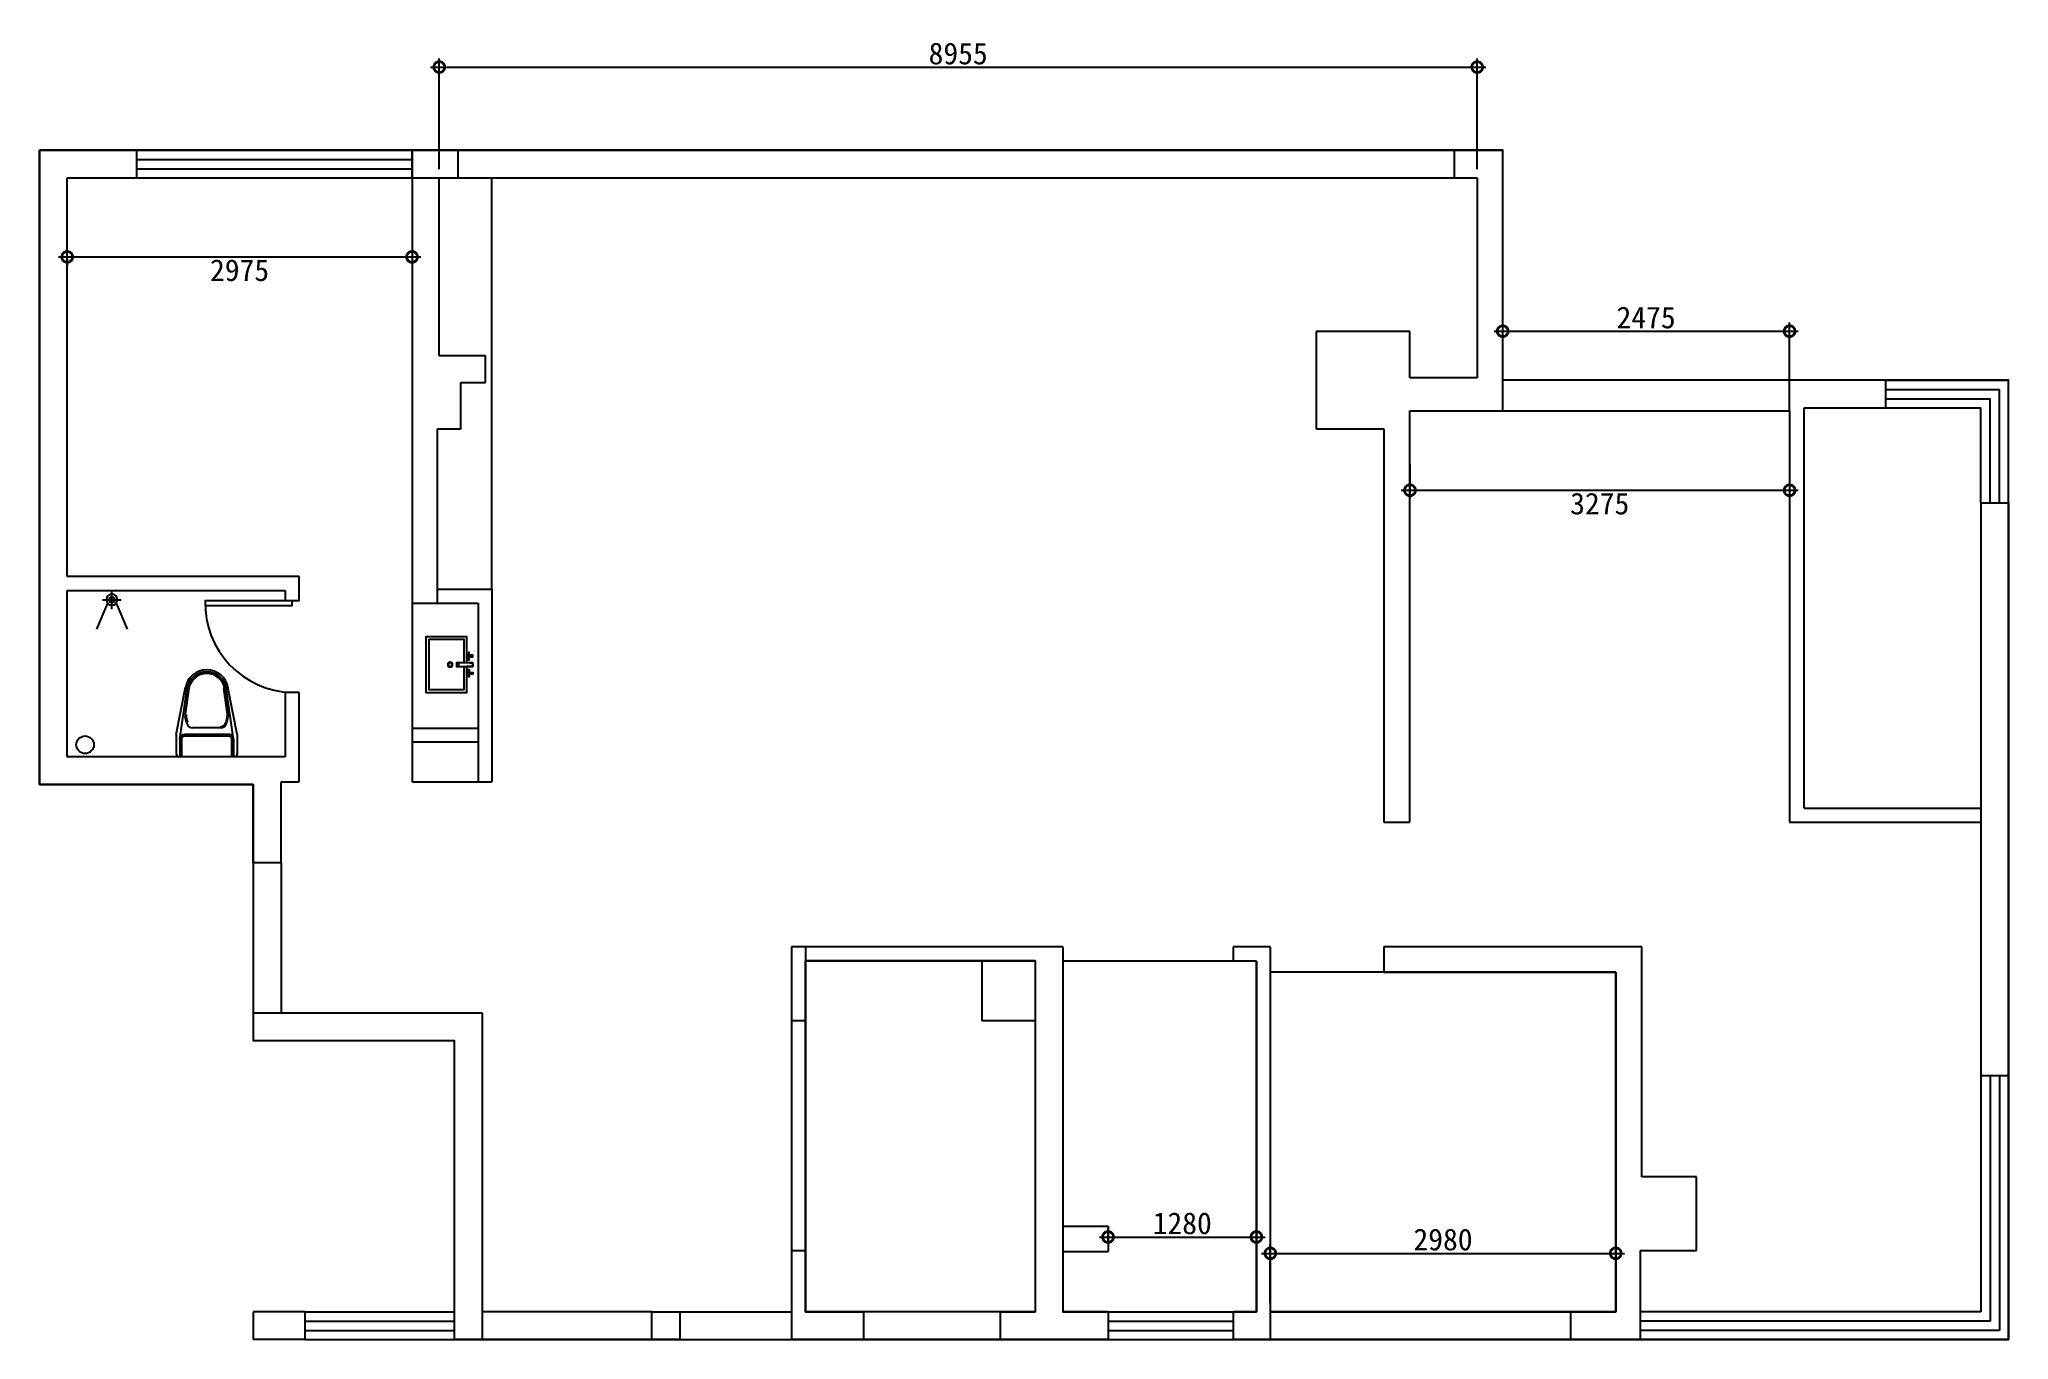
# Model space of a CAD drawing. Header units: millimetres. Extents: x -33522418 to 16198808, y -126322335 to -58690945.
# Drawn here: x -15953669 to -15936679, y -63962426 to -63951205 of the extents above; entities that cross this region are included whole.
import ezdxf

# ---------------------------------------------------------------- set-up
doc = ezdxf.new("R2010")
doc.units = ezdxf.units.MM
doc.header["$LTSCALE"] = 10
doc.header["$PDMODE"] = 3
for name, color, linetype in [('LAYER3', 4, 'Continuous'), ('LAYER4', 7, 'Continuous'), ('TOP', 7, 'Continuous')]:
    doc.layers.add(name, color=color, linetype=linetype)
doc.styles.get("Standard").update_dxf_attribs({"font": 'simkai.ttf'})
doc.dimstyles.new('75', dxfattribs={"dimscale": 75, "dimtxt": 2.5, "dimasz": 2.5, "dimexe": 1, "dimexo": 1, "dimgap": 0.3, "dimtad": 2, "dimdec": 0, "dimtxsty": 'Standard', "dimblk": 'DOTSMALL', "dimcen": 0.7, "dimdle": 1, "dimclrd": 1, "dimclre": 1, "dimclrt": 2, "dimadec": 0, "dimazin": 0, "dimtfac": 1, "dimtdec": 0, "dimtix": 1, "dimtmove": 2, "dimatfit": 3, "dimldrblk": 'DOTSMALL', "dimfxl": 1, "dimarcsym": 0})

msp = doc.modelspace()

# ---------------------------------------------------------------- blocks, each defined once
blk = doc.blocks.new('_DotSmall')
at = {"color": 0, "linetype": 'ByBlock', "const_width": 0.5}
blk.add_lwpolyline([(-0.0625, 0, 1), (0.0625, 0, 1)], format="xyb", close=True, dxfattribs=at)
blk = doc.blocks.new('*D665')
at = {"color": 1, "lineweight": -2, "transparency": 16777216}
for p, q in [((-15950219, -63952326), (-15950219, -63951369)), ((-15941264, -63952326), (-15941264, -63951369)), ((-15950294, -63951444), (-15941189, -63951444))]:
    blk.add_line(p, q, dxfattribs=at)
at = {"layer": 'Defpoints', "color": 0, "transparency": 16777216}
for p in [(-15941264, -63951444), (-15950219, -63952401), (-15941264, -63952401)]:
    blk.add_point(p, dxfattribs=at)
at = {"color": 1, "lineweight": -2, "transparency": 16777216, "xscale": 187.5, "yscale": 187.5, "zscale": 187.5, "rotation": 180}
blk.add_blockref('_DotSmall', (-15950219, -63951444), dxfattribs=at)
at = {"color": 1, "lineweight": -2, "transparency": 16777216, "xscale": 187.5, "yscale": 187.5, "zscale": 187.5}
blk.add_blockref('_DotSmall', (-15941264, -63951444), dxfattribs=at)
at = {"color": 2, "transparency": 16777216, "insert": (-15945742, -63951328), "char_height": 187.5, "attachment_point": 5}
blk.add_mtext('8955', dxfattribs=at)
blk = doc.blocks.new('*D666')
at = {"color": 1, "lineweight": -2, "transparency": 16777216}
for p, q in [((-15941844, -63954874), (-15941844, -63955171)), ((-15938569, -63954874), (-15938569, -63955171)), ((-15941919, -63955096), (-15938494, -63955096))]:
    blk.add_line(p, q, dxfattribs=at)
at = {"layer": 'Defpoints', "color": 0, "transparency": 16777216}
for p in [(-15941844, -63954799), (-15938569, -63954799), (-15938569, -63955096)]:
    blk.add_point(p, dxfattribs=at)
at = {"color": 1, "lineweight": -2, "transparency": 16777216, "xscale": 187.5, "yscale": 187.5, "zscale": 187.5, "rotation": 180}
blk.add_blockref('_DotSmall', (-15941844, -63955096), dxfattribs=at)
at = {"color": 1, "lineweight": -2, "transparency": 16777216, "xscale": 187.5, "yscale": 187.5, "zscale": 187.5}
blk.add_blockref('_DotSmall', (-15938569, -63955096), dxfattribs=at)
at = {"color": 2, "transparency": 16777216, "insert": (-15940207, -63955212), "char_height": 187.5, "attachment_point": 5}
blk.add_mtext('3275', dxfattribs=at)
blk = doc.blocks.new('*D667')
at = {"color": 1, "lineweight": -2, "transparency": 16777216}
for p, q in [((-15941119, -63953723), (-15938494, -63953723)), ((-15941044, -63954336), (-15941044, -63953648)), ((-15938569, -63954336), (-15938569, -63953648))]:
    blk.add_line(p, q, dxfattribs=at)
at = {"layer": 'Defpoints', "color": 0, "transparency": 16777216}
for p in [(-15938569, -63953723), (-15941044, -63954411), (-15938569, -63954411)]:
    blk.add_point(p, dxfattribs=at)
at = {"color": 1, "lineweight": -2, "transparency": 16777216, "xscale": 187.5, "yscale": 187.5, "zscale": 187.5, "rotation": 180}
blk.add_blockref('_DotSmall', (-15941044, -63953723), dxfattribs=at)
at = {"color": 1, "lineweight": -2, "transparency": 16777216, "xscale": 187.5, "yscale": 187.5, "zscale": 187.5}
blk.add_blockref('_DotSmall', (-15938569, -63953723), dxfattribs=at)
at = {"color": 2, "transparency": 16777216, "insert": (-15939807, -63953606), "char_height": 187.5, "attachment_point": 5}
blk.add_mtext('2475', dxfattribs=at)
blk = doc.blocks.new('*D668')
at = {"color": 1, "lineweight": -2, "transparency": 16777216}
for p, q in [((-15953504, -63953082), (-15950379, -63953082)), ((-15953429, -63953098), (-15953429, -63953157)), ((-15950454, -63953098), (-15950454, -63953157))]:
    blk.add_line(p, q, dxfattribs=at)
at = {"layer": 'Defpoints', "color": 0, "transparency": 16777216}
for p in [(-15953429, -63953023), (-15950454, -63953023), (-15950454, -63953082)]:
    blk.add_point(p, dxfattribs=at)
at = {"color": 1, "lineweight": -2, "transparency": 16777216, "xscale": 187.5, "yscale": 187.5, "zscale": 187.5, "rotation": 180}
blk.add_blockref('_DotSmall', (-15953429, -63953082), dxfattribs=at)
at = {"color": 1, "lineweight": -2, "transparency": 16777216, "xscale": 187.5, "yscale": 187.5, "zscale": 187.5}
blk.add_blockref('_DotSmall', (-15950454, -63953082), dxfattribs=at)
at = {"color": 2, "transparency": 16777216, "insert": (-15951942, -63953198), "char_height": 187.5, "attachment_point": 5}
blk.add_mtext('2975', dxfattribs=at)
blk = doc.blocks.new('*D669')
at = {"color": 1, "lineweight": -2, "transparency": 16777216}
for p, q in [((-15943124, -63961681), (-15939994, -63961681)), ((-15943049, -63962111), (-15943049, -63961606)), ((-15940069, -63961913), (-15940069, -63961606))]:
    blk.add_line(p, q, dxfattribs=at)
at = {"layer": 'Defpoints', "color": 0, "transparency": 16777216}
for p in [(-15940069, -63961681), (-15940069, -63961988), (-15943049, -63962186)]:
    blk.add_point(p, dxfattribs=at)
at = {"color": 1, "lineweight": -2, "transparency": 16777216, "xscale": 187.5, "yscale": 187.5, "zscale": 187.5, "rotation": 180}
blk.add_blockref('_DotSmall', (-15943049, -63961681), dxfattribs=at)
at = {"color": 1, "lineweight": -2, "transparency": 16777216, "xscale": 187.5, "yscale": 187.5, "zscale": 187.5}
blk.add_blockref('_DotSmall', (-15940069, -63961681), dxfattribs=at)
at = {"color": 2, "transparency": 16777216, "insert": (-15941559, -63961563), "char_height": 187.5, "attachment_point": 5}
blk.add_mtext('2980', dxfattribs=at)
blk = doc.blocks.new('*D672')
at = {"color": 1, "lineweight": -2, "transparency": 16777216}
for p, q in [((-15944524, -63961540), (-15943094, -63961540)), ((-15944449, -63961591), (-15944449, -63961465)), ((-15943169, -63961591), (-15943169, -63961465))]:
    blk.add_line(p, q, dxfattribs=at)
at = {"layer": 'Defpoints', "color": 0, "transparency": 16777216}
for p in [(-15943169, -63961540), (-15944449, -63961666), (-15943169, -63961666)]:
    blk.add_point(p, dxfattribs=at)
at = {"color": 1, "lineweight": -2, "transparency": 16777216, "xscale": 187.5, "yscale": 187.5, "zscale": 187.5, "rotation": 180}
blk.add_blockref('_DotSmall', (-15944449, -63961540), dxfattribs=at)
at = {"color": 1, "lineweight": -2, "transparency": 16777216, "xscale": 187.5, "yscale": 187.5, "zscale": 187.5}
blk.add_blockref('_DotSmall', (-15943169, -63961540), dxfattribs=at)
at = {"color": 2, "transparency": 16777216, "insert": (-15943809, -63961423), "char_height": 187.5, "attachment_point": 5}
blk.add_mtext('1280', dxfattribs=at)
blk = doc.blocks.new('rtrtrewte')
at = {"color": 8}
for p, q in [((35798, 8345, -70), (35798, 8580, -70)), ((35840, 8633, -70), (35893, 8646, -70)), ((35842, 8624, -70), (35895, 8637, -70)), ((36134, 8615, -70), (35914, 8647, -70)), ((35840, 8292, -70), (35893, 8279, -70)), ((35895, 8288, -70), (35842, 8300, -70)), ((36132, 8319, -70), (35913, 8287, -70)), ((35914, 8278, -70), (36134, 8310, -70))]:
    blk.add_line(p, q, dxfattribs=at)
for centre, radius, start, end in [((35853, 8580, -70), 55, 103.4293, 180), ((35906, 8592, -70), 55, 81.7475, 103.4293), ((35906, 8592, -70), 46, 81.7475, 103.4293), ((36106, 8462, -70), 155, 280.0702, 79.9298), ((35853, 8345, -70), 55, 180, 256.5707), ((35853, 8345, -70), 46, 180, 256.5707), ((35906, 8332, -70), 55, 256.5707, 278.2525), ((35906, 8332, -70), 46, 256.5707, 278.2525)]:
    blk.add_arc(centre, radius, start, end, dxfattribs=at)
at = {"layer": 'TOP', "color": 4}
for p, q in [((35741, 8722, -70), (35577, 8722, -70)), ((35741, 8722, -70), (36145, 8643, -70)), ((35551, 8228, -70), (35551, 8696, -70)), ((35701, 8692, -70), (35551, 8692, -70)), ((35701, 8678, -70), (35551, 8678, -70)), ((35701, 8692, -70), (36136, 8629, -70)), ((35727, 8273, -70), (35727, 8652, -70)), ((35741, 8273, -70), (35741, 8652, -70)), ((35551, 8247, -70), (35701, 8247, -70)), ((35701, 8233, -70), (35551, 8233, -70)), ((35701, 8233, -70), (36136, 8296, -70)), ((35741, 8202, -70), (36145, 8282, -70)), ((35741, 8202, -70), (35577, 8202, -70))]:
    blk.add_line(p, q, dxfattribs=at)
for centre, radius, start, end in [((35577, 8696, -70), 26, 90, 180), ((35701, 8652, -70), 40, 0, 90), ((35701, 8652, -70), 26, 0, 90), ((36106, 8462, -70), 169, 279.9933, 80.0067), ((36106, 8462, -70), 185, 279.9933, 80.0067), ((35577, 8228, -70), 26, 180, 270), ((35701, 8273, -70), 26, 270, 0), ((35701, 8273, -70), 40, 270, 0)]:
    blk.add_arc(centre, radius, start, end, dxfattribs=at)
blk = doc.blocks.new('ly01')
for p, q in [((0, -200), (0, 0)), ((-48, -137), (-166, -419)), ((100, -100), (-100, -100)), ((48, -137), (166, -419))]:
    blk.add_line(p, q)
blk.add_circle((0, -100), 60)
at = {"color": 8}
blk.add_circle((0, -100), 30, dxfattribs=at)
blk = doc.blocks.new('dser55555')
at = {"ltscale": 3, "extrusion": (0, 0, -1)}
for p, q in [((752482, 195764), (752482, 195414)), ((753082, 195414), (753082, 195764)), ((752482, 195414), (752700, 195414)), ((752761, 195379), (752761, 195348)), ((752761, 195348), (752803, 195348)), ((752803, 195348), (752803, 195414)), ((752803, 195414), (753082, 195414))]:
    blk.add_line(p, q, dxfattribs=at)
at = {"ltscale": 3}
for points in [[(752803, 195414), (753082, 195414), (753082, 195844), (752482, 195844), (752482, 195414), (752700, 195414)], [(752803, 195444), (753052, 195444), (753052, 195814), (752512, 195814), (752512, 195444), (752761, 195444)], [(752761, 195391), (752761, 195521), (752803, 195521), (752803, 195348), (752761, 195348), (752761, 195391)], [(752700, 195386), (752700, 195348), (752682, 195348), (752682, 195386)], [(752700, 195414), (752761, 195414)], [(752864, 195386), (752864, 195348), (752882, 195348), (752882, 195386)]]:
    blk.add_lwpolyline(points, dxfattribs=at)
for points in [[(752651, 195399), (752731, 195399), (752731, 195386), (752651, 195386)], [(752912, 195399), (752833, 195399), (752833, 195386), (752912, 195386)]]:
    blk.add_lwpolyline(points, close=True, dxfattribs=at)
blk.add_circle((752782, 195589), 26, dxfattribs=at)
at = {"color": 8, "ltscale": 3}
blk.add_circle((752782, 195589), 21, dxfattribs=at)
blk.add_arc((752782, 195521), 21.1, 180, 0, dxfattribs=at)

# ---------------------------------------------------------------- dimensions: what is measured, and where the dimension line sits
at = {"color": 3}
for base, p1, p2, picture, middle in [((-15941264.2, -63951444), (-15950219.2, -63952400.6), (-15941264.2, -63952400.6), '*D665', (-15945741.7, -63951327.8)), ((-15950454.2, -63953082.2), (-15953429.2, -63953023.4), (-15950454.2, -63953023.4), '*D668', (-15951941.7, -63953198.4)), ((-15938569.2, -63953722.6), (-15941044.2, -63954410.6), (-15938569.2, -63954410.6), '*D667', (-15939806.7, -63953606.3)), ((-15938569.2, -63955095.5), (-15941844.2, -63954799.3), (-15938569.2, -63954799.3), '*D666', (-15940206.7, -63955211.8)), ((-15943169.2, -63961539.9), (-15944449.2, -63961665.6), (-15943169.2, -63961665.6), '*D672', (-15943809.2, -63961422.6)), ((-15940069.2, -63961680.8), (-15943049.2, -63962185.6), (-15940069.2, -63961988.5), '*D669', (-15941559.2, -63961563.5))]:
    dim = msp.add_linear_dim(base=base, p1=p1, p2=p2, dimstyle='75', dxfattribs=at)
    dim.commit()
    dim.dimension.update_dxf_attribs({"geometry": picture, "text_midpoint": middle})

# ---------------------------------------------------------------- linework, layer by layer
for p, q in [((-15953669.2, -63957635.6), (-15953669.2, -63952160.6)), ((-15953669.2, -63952160.6), (-15952829.2, -63952160.6)), ((-15952829.2, -63952400.6), (-15952829.2, -63952160.6)), ((-15950454.2, -63952400.6), (-15950454.2, -63952160.6)), ((-15950454.2, -63952160.6), (-15941044.2, -63952160.6)), ((-15941459.2, -63952400.6), (-15941459.2, -63952160.6)), ((-15941044.2, -63954145.6), (-15941044.2, -63952160.6)), ((-15953429.2, -63955840.6), (-15953429.2, -63952400.6)), ((-15953429.2, -63952400.6), (-15952829.2, -63952400.6)), ((-15950454.2, -63952400.6), (-15950454.2, -63956070.6)), ((-15950219.2, -63953935.6), (-15950219.2, -63952400.6)), ((-15950219.2, -63952400.6), (-15941264.2, -63952400.6)), ((-15941264.2, -63952400.6), (-15941264.2, -63954125.6)), ((-15941844.2, -63953725.6), (-15942654.2, -63953725.6)), ((-15942654.2, -63953725.6), (-15942654.2, -63954565.6)), ((-15941844.2, -63954125.6), (-15941844.2, -63953725.6)), ((-15949819.2, -63953935.6), (-15950219.2, -63953935.6)), ((-15949819.2, -63954165.6), (-15949819.2, -63953935.6)), ((-15950034.2, -63954565.6), (-15950034.2, -63954165.6)), ((-15950034.2, -63954165.6), (-15949819.2, -63954165.6)), ((-15941264.2, -63954125.6), (-15941844.2, -63954125.6)), ((-15941044.2, -63954410.6), (-15941044.2, -63954145.6)), ((-15938569.2, -63954410.6), (-15938569.2, -63954145.6)), ((-15937739.2, -63954145.6), (-15938569.2, -63954145.6)), ((-15937739.2, -63954385.6), (-15937739.2, -63954145.6)), ((-15941844.2, -63957960.6), (-15941844.2, -63954410.6)), ((-15941844.2, -63954410.6), (-15941044.2, -63954410.6)), ((-15941044.2, -63954410.6), (-15938569.2, -63954410.6)), ((-15938569.2, -63954410.6), (-15938569.2, -63957960.6)), ((-15938444.2, -63957840.6), (-15938444.2, -63954385.6)), ((-15938444.2, -63954385.6), (-15937739.2, -63954385.6)), ((-15950234.2, -63956070.6), (-15950234.2, -63954565.6)), ((-15950234.2, -63954565.6), (-15950034.2, -63954565.6)), ((-15942654.2, -63954565.6), (-15942069.2, -63954565.6)), ((-15942069.2, -63954565.6), (-15942069.2, -63957960.6)), ((-15936919.2, -63955205.6), (-15936679.2, -63955205.6)), ((-15936919.2, -63955205.6), (-15936919.2, -63960145.6)), ((-15936679.2, -63955205.6), (-15936679.2, -63960145.6)), ((-15951429.2, -63955840.6), (-15953429.2, -63955840.6)), ((-15953429.2, -63957395.6), (-15953429.2, -63955960.6)), ((-15953429.2, -63955960.6), (-15951549.2, -63955960.6)), ((-15951549.2, -63955960.6), (-15951549.2, -63956050.6)), ((-15951429.2, -63956050.6), (-15951429.2, -63955840.6)), ((-15951429.2, -63956050.6), (-15951549.2, -63956050.6)), ((-15950454.2, -63956070.6), (-15950234.2, -63956070.6)), ((-15951429.2, -63956840.6), (-15951549.2, -63956840.6)), ((-15951549.2, -63956840.6), (-15951549.2, -63957395.6)), ((-15951429.2, -63957610.6), (-15951429.2, -63956840.6)), ((-15951549.2, -63957395.6), (-15953429.2, -63957395.6)), ((-15951824.2, -63957635.6), (-15953669.2, -63957635.6)), ((-15951824.2, -63958310.6), (-15951824.2, -63957635.6)), ((-15951584.2, -63958310.6), (-15951584.2, -63957610.6)), ((-15951584.2, -63957610.6), (-15951429.2, -63957610.6)), ((-15942069.2, -63957960.6), (-15941844.2, -63957960.6)), ((-15951584.2, -63958310.6), (-15951824.2, -63958310.6)), ((-15947179.2, -63959035.6), (-15947179.2, -63961660.6)), ((-15944839.2, -63959035.6), (-15947179.2, -63959035.6)), ((-15947059.2, -63959035.6), (-15947059.2, -63961660.6)), ((-15945079.2, -63959155.6), (-15947059.2, -63959155.6)), ((-15945539.2, -63959155.6), (-15945539.2, -63959675.6)), ((-15945079.2, -63959155.6), (-15945079.2, -63962185.6)), ((-15944839.2, -63959035.6), (-15944839.2, -63961445.6)), ((-15943369.2, -63959035.6), (-15943369.2, -63959160.6)), ((-15943049.2, -63959035.6), (-15943369.2, -63959035.6)), ((-15943169.2, -63959160.6), (-15943369.2, -63959160.6)), ((-15943169.2, -63959160.6), (-15943169.2, -63962185.6)), ((-15943049.2, -63959035.6), (-15943049.2, -63962425.6)), ((-15939844.2, -63959035.6), (-15942069.2, -63959035.6)), ((-15942069.2, -63959035.6), (-15942069.2, -63959255.6)), ((-15939844.2, -63961020.6), (-15939844.2, -63959035.6)), ((-15942069.2, -63959255.6), (-15940069.2, -63959255.6)), ((-15940069.2, -63959255.6), (-15940069.2, -63962185.6)), ((-15951824.2, -63959605.6), (-15949849.2, -63959605.6)), ((-15951824.2, -63959605.6), (-15951824.2, -63959845.6)), ((-15949849.2, -63959605.6), (-15949849.2, -63962425.6)), ((-15947059.2, -63959675.6), (-15947179.2, -63959675.6)), ((-15945079.2, -63959675.6), (-15945539.2, -63959675.6)), ((-15951824.2, -63959845.6), (-15950089.2, -63959845.6)), ((-15950089.2, -63959845.6), (-15950089.2, -63962425.6)), ((-15936919.2, -63960145.6), (-15936679.2, -63960145.6)), ((-15939373.1, -63961020.6), (-15939844.2, -63961020.6)), ((-15939373.1, -63961655.6), (-15939373.1, -63961020.6)), ((-15944839.2, -63961445.6), (-15944449.2, -63961445.6)), ((-15944449.2, -63961445.6), (-15944449.2, -63961665.6)), ((-15947059.2, -63961660.6), (-15947179.2, -63961660.6)), ((-15947179.2, -63961660.6), (-15947179.2, -63962425.6)), ((-15947059.2, -63961660.6), (-15947059.2, -63962185.6)), ((-15944839.2, -63961665.6), (-15944839.2, -63962185.6)), ((-15944839.2, -63961665.6), (-15944449.2, -63961665.6)), ((-15939858.1, -63961655.6), (-15939373.1, -63961655.6)), ((-15951379.2, -63962185.6), (-15951824.2, -63962185.6)), ((-15951824.2, -63962185.6), (-15951824.2, -63962425.6)), ((-15951379.2, -63962185.6), (-15951379.2, -63962425.6)), ((-15947059.2, -63962185.6), (-15946559.2, -63962185.6)), ((-15946559.2, -63962185.6), (-15946559.2, -63962425.6)), ((-15945379.2, -63962185.6), (-15945079.2, -63962185.6)), ((-15945379.2, -63962185.6), (-15945379.2, -63962425.6)), ((-15944449.2, -63962185.6), (-15944839.2, -63962185.6)), ((-15944449.2, -63962185.6), (-15944449.2, -63962425.6)), ((-15943169.2, -63962185.6), (-15943369.2, -63962185.6)), ((-15943369.2, -63962185.6), (-15943369.2, -63962425.6)), ((-15940459.2, -63962185.6), (-15943049.2, -63962185.6)), ((-15940069.2, -63962185.6), (-15940459.2, -63962185.6)), ((-15940459.2, -63962185.6), (-15940459.2, -63962425.6)), ((-15951379.2, -63962425.6), (-15951824.2, -63962425.6)), ((-15949849.2, -63962425.6), (-15950089.2, -63962425.6)), ((-15946559.2, -63962425.6), (-15947179.2, -63962425.6)), ((-15944449.2, -63962425.6), (-15945379.2, -63962425.6)), ((-15943049.2, -63962425.6), (-15943369.2, -63962425.6)), ((-15940459.2, -63962425.6), (-15943049.2, -63962425.6)), ((-15939844.2, -63962425.6), (-15940459.2, -63962425.6))]:
    msp.add_line(p, q)
at = {"color": 3}
for p, q in [((-15952829.2, -63952160.6), (-15950454.2, -63952160.6)), ((-15952829.2, -63952240.6), (-15950454.2, -63952240.6)), ((-15952829.2, -63952320.6), (-15950454.2, -63952320.6)), ((-15952829.2, -63952400.6), (-15950454.2, -63952400.6)), ((-15949764.2, -63955950.6), (-15949764.2, -63952400.6)), ((-15938569.2, -63954145.6), (-15941044.2, -63954145.6)), ((-15937739.2, -63954145.6), (-15936679.2, -63954145.6)), ((-15937739.2, -63954225.6), (-15936759.2, -63954225.6)), ((-15936759.2, -63955205.6), (-15936759.2, -63954225.6)), ((-15936679.2, -63955205.6), (-15936679.2, -63954145.6)), ((-15937739.2, -63954305.6), (-15936839.2, -63954305.6)), ((-15937739.2, -63954385.6), (-15936919.2, -63954385.6)), ((-15936919.2, -63955205.6), (-15936919.2, -63954385.6)), ((-15936839.2, -63955205.6), (-15936839.2, -63954305.6)), ((-15950234.2, -63955950.6), (-15949764.2, -63955950.6)), ((-15949764.2, -63955950.6), (-15949764.2, -63957610.6)), ((-15950454.2, -63956070.6), (-15950234.2, -63956070.6)), ((-15950454.2, -63956070.6), (-15950454.2, -63957610.6)), ((-15950234.2, -63956070.6), (-15949884.2, -63956070.6)), ((-15949884.2, -63956070.6), (-15949884.2, -63957610.6)), ((-15949884.2, -63957150.6), (-15950454.2, -63957150.6)), ((-15949884.2, -63957270.6), (-15950454.2, -63957270.6)), ((-15950454.2, -63957610.6), (-15949764.2, -63957610.6)), ((-15938569.2, -63957960.6), (-15936919.2, -63957960.6)), ((-15938444.2, -63957840.6), (-15936919.2, -63957840.6)), ((-15951824.2, -63958310.6), (-15951824.2, -63959605.6)), ((-15951584.2, -63958310.6), (-15951584.2, -63959605.6)), ((-15939858.1, -63961655.6), (-15939858.1, -63962425.6)), ((-15951379.2, -63962185.6), (-15950089.2, -63962185.6)), ((-15944449.2, -63962185.6), (-15943369.2, -63962185.6)), ((-15951379.2, -63962265.6), (-15950089.2, -63962265.6)), ((-15951379.2, -63962345.6), (-15950089.2, -63962345.6)), ((-15944449.2, -63962265.6), (-15943369.2, -63962265.6)), ((-15944449.2, -63962345.6), (-15943369.2, -63962345.6)), ((-15951379.2, -63962425.6), (-15950089.2, -63962425.6)), ((-15944449.2, -63962425.6), (-15943369.2, -63962425.6))]:
    msp.add_line(p, q, dxfattribs=at)
msp.add_lwpolyline([(-15953669.2, -63952160.6), (-15953669.2, -63957635.6), (-15951824.2, -63957635.6), (-15951824.2, -63959845.6), (-15950089.2, -63959845.6), (-15950089.2, -63962425.6), (-15936679.2, -63962425.6), (-15936679.2, -63954145.6), (-15941044.2, -63954145.6), (-15941044.2, -63952160.6), (-15953669.2, -63952160.6)], dxfattribs=at)
for points in [[(-15950454.2, -63952400.6), (-15950055, -63952400.6), (-15950055, -63952160.6), (-15950454.2, -63952160.6)], [(-15951489.2, -63956050.6), (-15952239.2, -63956050.6), (-15952239.2, -63956090.6), (-15951489.2, -63956090.6)], [(-15947059.2, -63959155.6), (-15945079.2, -63959155.6), (-15945079.2, -63962185.6), (-15947059.2, -63962185.6)], [(-15943169.2, -63959160.6), (-15944839.2, -63959160.6), (-15944839.2, -63962185.6), (-15943169.2, -63962185.6)], [(-15940069.2, -63959255.6), (-15943049.2, -63959255.6), (-15943049.2, -63962185.6), (-15940069.2, -63962185.6)]]:
    msp.add_lwpolyline(points, close=True, dxfattribs=at)
msp.add_lwpolyline([(-15948144.2, -63962185.6), (-15948144.2, -63962425.6), (-15948384.2, -63962425.6), (-15948384.2, -63962185.6)], close=True)
msp.add_circle((-15953274.8, -63957292), 75.7, dxfattribs=at)
msp.add_arc((-15951469.2, -63956070.6), 770.3, 178.51213, 268.51213, dxfattribs=at)
at = {"layer": 'LAYER3'}
for p, q in [((-15936919.2, -63960145.6), (-15936919.2, -63962185.6)), ((-15936839.2, -63960145.6), (-15936839.2, -63962265.6)), ((-15936759.2, -63960145.6), (-15936759.2, -63962345.6)), ((-15936679.2, -63960145.6), (-15936679.2, -63962425.6)), ((-15948384.2, -63962185.6), (-15949849.2, -63962185.6)), ((-15948144.2, -63962185.6), (-15947179.2, -63962185.6)), ((-15945379.2, -63962185.6), (-15946559.2, -63962185.6)), ((-15936919.2, -63962185.6), (-15939858.1, -63962185.6)), ((-15936839.2, -63962265.6), (-15939858.1, -63962265.6)), ((-15936759.2, -63962345.6), (-15939858.1, -63962345.6)), ((-15948384.2, -63962425.6), (-15949849.2, -63962425.6)), ((-15948144.2, -63962425.6), (-15947179.2, -63962425.6)), ((-15945379.2, -63962425.6), (-15946559.2, -63962425.6)), ((-15936679.2, -63962425.6), (-15939858.1, -63962425.6))]:
    msp.add_line(p, q, dxfattribs=at)

# ---------------------------------------------------------------- block references
at = {"layer": 'LAYER4', "lineweight": -2, "xscale": -0.7999999999883585, "yscale": 0.7999999999883585, "zscale": 0.7999999999883585}
msp.add_blockref('ly01', (-15953043.9, -63955960.6), dxfattribs=at)
at = {"layer": 'LAYER4', "lineweight": -2, "xscale": -0.8099999999976719, "yscale": 0.8099999999976719, "zscale": 0.81, "rotation": 89.99999868244801}
msp.add_blockref('dser55555', (-15791698, -63346847.3), dxfattribs=at)
at = {"layer": 'LAYER4', "lineweight": -2, "extrusion": (0, 0, -1), "xscale": -1.013513513520593, "yscale": 1.013513513520593, "zscale": -1.013513513513513, "rotation": 270}
msp.add_blockref('rtrtrewte', (15943649, -63993427.4, -71.4), dxfattribs=at)

msp.set_redraw_order([(e.dxf.handle, doc.entitydb.next_handle()) for e in msp.query("TEXT MTEXT ATTDEF DIMENSION ARC_DIMENSION")])  # texts and dimensions are drawn at this point

doc.saveas('drawing.dxf')
